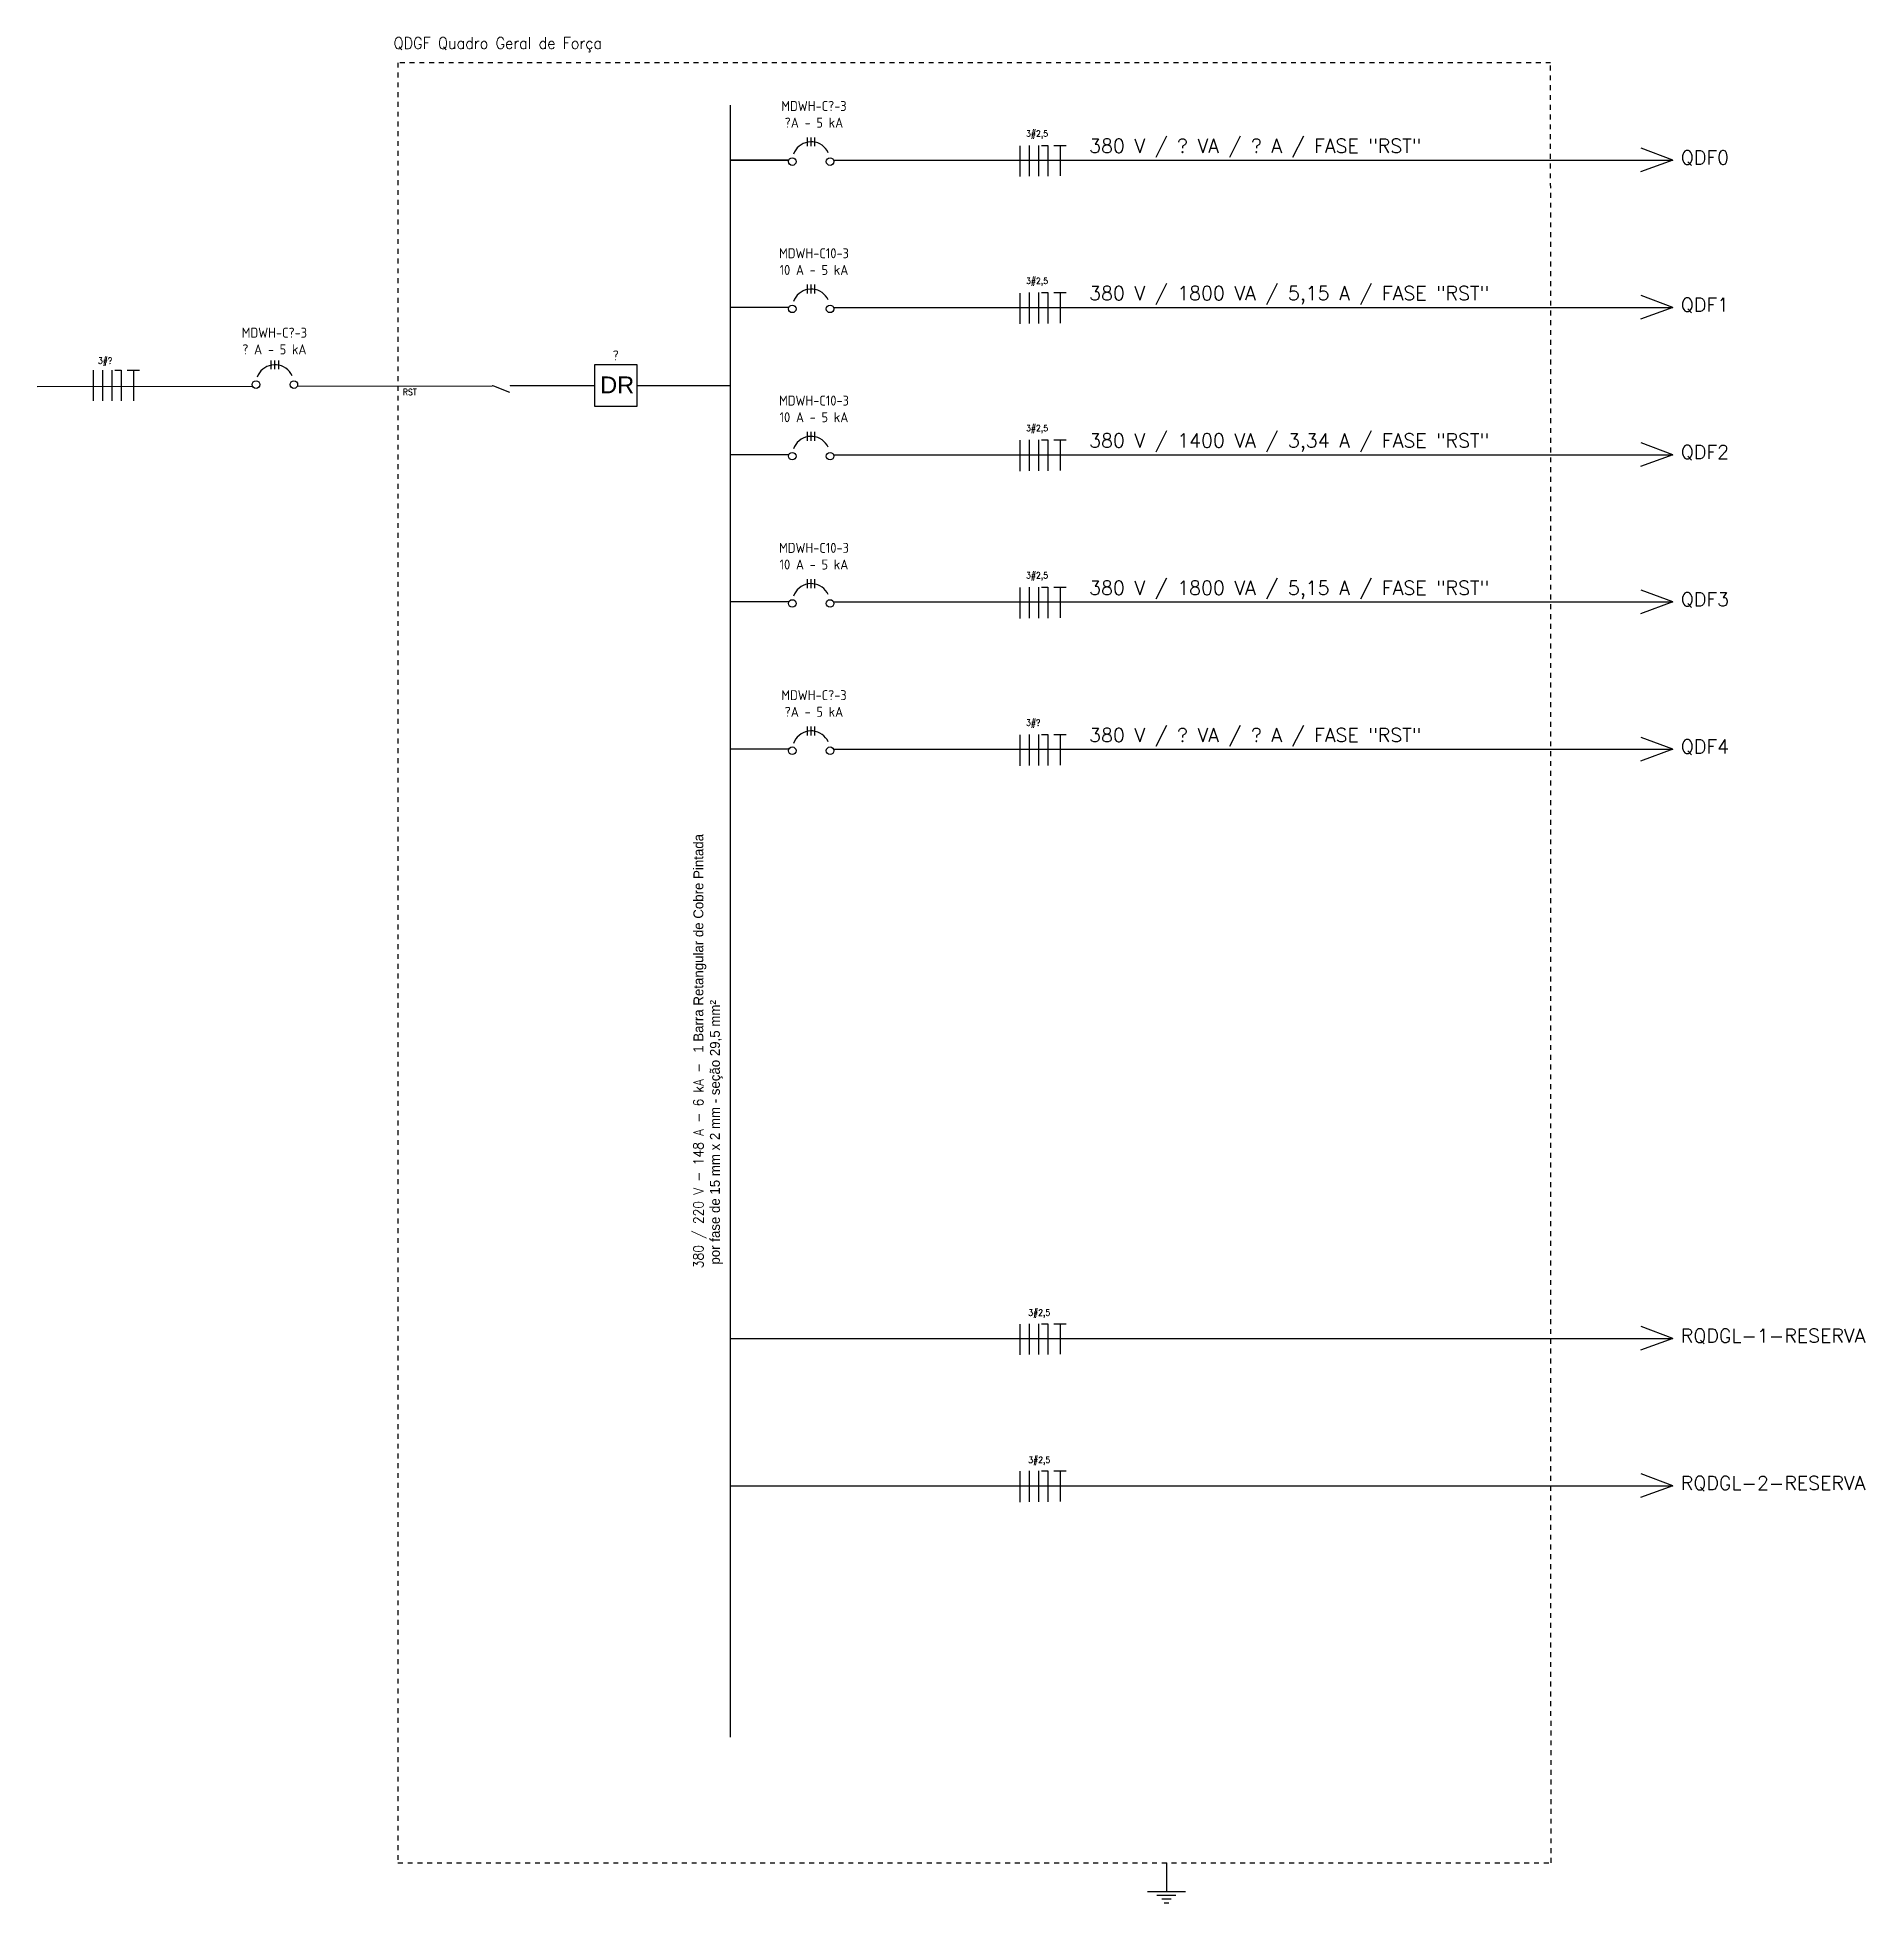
# Model space of a CAD drawing. Extents: x 103 to 641, y -58 to 322.
# Drawn here: x 527.09 to 564.4, y -49.09 to -10.99 of the extents above; entities that cross this region are included whole.
import ezdxf

# ---------------------------------------------------------------- set-up
doc = ezdxf.new("R2010")
doc.units = 0
doc.header["$MEASUREMENT"] = 0
doc.linetypes.add('DASHED2', pattern=[0.375, 0.25, -0.125])
doc.linetypes.add('NULL', pattern=[0])
for name, color, linetype in [('ELET_UNIFILAR_TEXTO', 4, 'Continuous'), ('ELET_UNIFILAR_TEXTO2', 4, 'Continuous'), ('ELT_UNIFILAR_DESENHO', 5, 'Continuous')]:
    doc.layers.add(name, color=color, linetype=linetype)
doc.styles.add('textstyle4', font='arial.ttf')
doc.styles.add('textstyle5', font='')
doc.styles.add('textstyle7', font='romans__.ttf')
doc.styles.get('textstyle5').set_extended_font_data('Standard')

msp = doc.modelspace()

# ---------------------------------------------------------------- texts
at = {"layer": 'ELET_UNIFILAR_TEXTO', "attachment_point": 1, "style": 'textstyle5'}
for s, insert, char_height, width in [('QDGF Quadro Geral de Força', (534.364, -10.993), 0.23696, 7.18793), ('\\A1;3#2,5', (547.279, -12.895), 0.1264, 0.9874), ('\\A1;3#2,5', (547.279, -15.903), 0.1264, 0.9874), ('\\A1;3#?', (528.327, -17.533), 0.1264, 0.9874), ('\\A1;3#2,5', (547.279, -18.911), 0.1264, 0.9874), ('\\A1;3#2,5', (547.279, -21.918), 0.1264, 0.9874), ('\\A1;3#?', (547.279, -24.926), 0.1264, 0.9874), ('\\A1;\\pxqc;3#2,5', (547.054, -36.972), 0.12638, 0.9874), ('\\A1;\\pxqc;3#2,5', (547.054, -39.98), 0.12638, 0.9874)]:
    msp.add_mtext(s, dxfattribs=dict(at, insert=insert, char_height=char_height, width=width))
at = {"layer": 'ELET_UNIFILAR_TEXTO', "char_height": 0.20406, "width": 3.87486, "attachment_point": 8, "line_spacing_factor": 0.6, "style": 'textstyle4'}
for s, insert in [('\\pxsm1;{\\Fisocp|c0;MDWH-C?-3\\P\\Fisocp2|c0;?A - 5 kA}', (542.947, -12.839)), ('\\pxsm1;{\\Fisocp|c0;MDWH-C10-3\\P\\Fisocp2|c0;10 A - 5 kA}', (542.947, -15.846)), ('\\pxsm1;{\\Fisocp|c0;MDWH-C?-3\\P\\Fisocp2|c0;? A - 5 kA}', (531.929, -17.468)), ('\\pxsm1;{\\Fisocp|c0;?}', (538.9, -17.592)), ('\\pxsm1;{\\Fisocp|c0;MDWH-C10-3\\P\\Fisocp2|c0;10 A - 5 kA}', (542.947, -18.854)), ('\\pxsm1;{\\Fisocp|c0;MDWH-C10-3\\P\\Fisocp2|c0;10 A - 5 kA}', (542.947, -21.862)), ('\\pxsm1;{\\Fisocp|c0;MDWH-C?-3\\P\\Fisocp2|c0;?A - 5 kA}', (542.947, -24.87))]:
    msp.add_mtext(s, dxfattribs=dict(at, insert=insert))
at = {"layer": 'ELET_UNIFILAR_TEXTO', "insert": (534.553, -18.174), "char_height": 0.1264, "attachment_point": 1, "style": 'textstyle5'}
msp.add_mtext('RST', dxfattribs=at)
msp.add_mtext('RST', dxfattribs=at)
at = {"layer": 'ELET_UNIFILAR_TEXTO', "insert": (540.486, -36.13), "char_height": 0.202345, "attachment_point": 1, "rotation": 90, "style": 'textstyle5'}
msp.add_mtext('\\A1;380 / 220 V - 148 A - 6 kA - {\\A0;\\fArial|b0|i0|c0|p34; \\Ftxt|c0;1 Barra Retangular de Cobre Pintada\\P por fase de 15 mm x 2 mm - seção 29,5 mm\\fArial|b0|i0|c0|p34;²}', dxfattribs=at)
at = {"layer": 'ELET_UNIFILAR_TEXTO2', "attachment_point": 1, "style": 'textstyle7'}
for s, insert, char_height, width in [('380 V / ? VA / ? A / FASE "RST"', (548.566, -13.069), 0.28356, 9.86731), ('QDF0', (560.648, -13.304), 0.2836, 3.00015), ('380 V / 1800 VA / 5,15 A / FASE "RST"', (548.566, -16.077), 0.28356, 9.86731), ('QDF1', (560.648, -16.312), 0.2836, 3.00015), ('380 V / 1400 VA / 3,34 A / FASE "RST"', (548.566, -19.085), 0.28356, 9.86731), ('QDF2', (560.648, -19.32), 0.2836, 3.00015), ('380 V / 1800 VA / 5,15 A / FASE "RST"', (548.566, -22.092), 0.28356, 9.86731), ('QDF3', (560.648, -22.328), 0.2836, 3.00015), ('380 V / ? VA / ? A / FASE "RST"', (548.566, -25.1), 0.28356, 9.86731), ('QDF4', (560.648, -25.335), 0.2836, 3.00015), ('RQDGL-1-RESERVA', (560.648, -37.366), 0.28356, 3.00015), ('RQDGL-2-RESERVA', (560.648, -40.374), 0.28356, 3.00015)]:
    msp.add_mtext(s, dxfattribs=dict(at, insert=insert, char_height=char_height, width=width))
at = {"layer": 'ELT_UNIFILAR_DESENHO', "linetype": 'NULL', "insert": (538.583, -18.263), "char_height": 0.3433, "width": 1.38556, "attachment_point": 7, "line_spacing_factor": 0.6, "style": 'textstyle4'}
msp.add_mtext('DR', dxfattribs=at)

# ---------------------------------------------------------------- hatches: boundary and pattern name
at = {"layer": 'ELT_UNIFILAR_DESENHO', "linetype": 'Continuous', "transparency": 33554687}
h = msp.add_hatch(color=256, dxfattribs=at)
edge = h.paths.add_edge_path(flags=0)
edge.add_arc((536.389, -18.106), 0.0158, 180, 360)
edge.add_arc((536.389, -18.106), 0.0158, 0, 180)
edge = h.paths.add_edge_path(flags=0)
edge.add_arc((536.751, -18.107), 0.0158, 180, 360)
edge.add_arc((536.751, -18.107), 0.0158, 0, 180)

# ---------------------------------------------------------------- linework, layer by layer
at = {"layer": 'ELT_UNIFILAR_DESENHO', "linetype": 'DASHED2', "ltscale": 0.05}
for p, q in [((557.99, -11.513), (534.451, -11.513)), ((534.451, -11.513), (534.451, -48.272)), ((557.998, -48.272), (557.99, -11.513)), ((534.451, -48.272), (557.998, -48.272))]:
    msp.add_line(p, q, dxfattribs=at)
at = {"layer": 'ELT_UNIFILAR_DESENHO'}
for p, q in [((541.24, -45.703), (541.24, -12.38)), ((542.813, -13.217), (542.813, -13.037)), ((542.891, -13.217), (542.891, -13.037)), ((542.968, -13.217), (542.968, -13.037)), ((547.151, -13.207), (547.151, -13.839)), ((547.341, -13.2), (547.341, -13.832)), ((547.53, -13.2), (547.53, -13.832)), ((547.593, -13.2), (547.72, -13.2)), ((547.72, -13.2), (547.72, -13.832)), ((547.845, -13.2), (548.098, -13.2)), ((547.972, -13.193), (547.972, -13.824)), ((560.487, -13.501), (559.836, -13.26)), ((542.434, -13.501), (541.24, -13.501)), ((541.24, -13.501), (542.434, -13.501)), ((543.36, -13.501), (560.487, -13.501)), ((560.487, -13.501), (559.826, -13.743)), ((542.813, -16.225), (542.813, -16.044)), ((542.891, -16.225), (542.891, -16.044)), ((542.968, -16.225), (542.968, -16.044)), ((547.151, -16.215), (547.151, -16.847)), ((547.341, -16.208), (547.341, -16.84)), ((547.53, -16.208), (547.53, -16.84)), ((547.593, -16.208), (547.72, -16.208)), ((547.72, -16.208), (547.72, -16.84)), ((547.845, -16.208), (548.098, -16.208)), ((547.972, -16.2), (547.972, -16.832)), ((560.487, -16.509), (559.836, -16.268)), ((542.434, -16.509), (541.24, -16.509)), ((543.36, -16.509), (560.487, -16.509)), ((560.487, -16.509), (559.826, -16.75)), ((528.229, -17.789), (528.229, -18.42)), ((528.419, -17.788), (528.419, -18.42)), ((528.609, -17.788), (528.609, -18.42)), ((528.672, -17.788), (528.798, -17.788)), ((528.798, -17.788), (528.798, -18.42)), ((528.924, -17.788), (529.176, -17.788)), ((529.05, -17.788), (529.05, -18.42)), ((531.863, -17.772), (531.863, -17.591)), ((531.94, -17.772), (531.94, -17.591)), ((532.017, -17.772), (532.017, -17.591)), ((527.088, -18.125), (531.484, -18.119)), ((532.397, -18.117), (536.374, -18.112)), ((536.765, -18.104), (538.471, -18.104)), ((539.329, -18.104), (541.24, -18.104)), ((542.813, -19.232), (542.813, -19.052)), ((542.891, -19.232), (542.891, -19.052)), ((542.968, -19.232), (542.968, -19.052)), ((547.151, -19.223), (547.151, -19.855)), ((547.341, -19.215), (547.341, -19.847)), ((547.53, -19.215), (547.53, -19.847)), ((547.593, -19.215), (547.72, -19.215)), ((547.72, -19.215), (547.72, -19.847)), ((547.845, -19.215), (548.098, -19.215)), ((547.972, -19.208), (547.972, -19.84)), ((560.487, -19.517), (559.836, -19.276)), ((542.434, -19.517), (541.24, -19.517)), ((543.36, -19.517), (560.487, -19.517)), ((560.487, -19.517), (559.826, -19.758)), ((542.813, -22.24), (542.813, -22.06)), ((542.891, -22.24), (542.891, -22.06)), ((542.968, -22.24), (542.968, -22.06)), ((547.151, -22.23), (547.151, -22.862)), ((547.341, -22.223), (547.341, -22.855)), ((547.53, -22.223), (547.53, -22.855)), ((547.593, -22.223), (547.72, -22.223)), ((547.72, -22.223), (547.72, -22.855)), ((547.845, -22.223), (548.098, -22.223)), ((547.972, -22.216), (547.972, -22.848)), ((560.487, -22.524), (559.836, -22.284)), ((542.434, -22.524), (541.24, -22.524)), ((543.36, -22.524), (560.487, -22.524)), ((560.487, -22.524), (559.826, -22.766)), ((542.813, -25.248), (542.813, -25.068)), ((542.891, -25.248), (542.891, -25.068)), ((542.968, -25.248), (542.968, -25.068)), ((547.151, -25.238), (547.151, -25.87)), ((547.341, -25.231), (547.341, -25.863)), ((547.53, -25.231), (547.53, -25.863)), ((547.593, -25.231), (547.72, -25.231)), ((547.72, -25.231), (547.72, -25.863)), ((547.845, -25.231), (548.098, -25.231)), ((547.972, -25.224), (547.972, -25.855)), ((560.487, -25.532), (559.836, -25.291)), ((542.434, -25.532), (541.24, -25.532)), ((543.36, -25.532), (560.487, -25.532)), ((560.487, -25.532), (559.826, -25.773)), ((547.151, -37.269), (547.151, -37.901)), ((547.341, -37.262), (547.341, -37.894)), ((547.53, -37.262), (547.53, -37.894)), ((547.593, -37.262), (547.72, -37.262)), ((547.72, -37.262), (547.72, -37.894)), ((547.845, -37.262), (548.098, -37.262)), ((547.972, -37.255), (547.972, -37.886)), ((560.487, -37.563), (559.836, -37.322)), ((541.24, -37.563), (560.487, -37.563)), ((560.487, -37.563), (559.826, -37.804)), ((547.151, -40.277), (547.151, -40.909)), ((547.341, -40.27), (547.341, -40.902)), ((547.53, -40.27), (547.53, -40.902)), ((547.593, -40.27), (547.72, -40.27)), ((547.72, -40.27), (547.72, -40.902)), ((547.845, -40.27), (548.098, -40.27)), ((547.972, -40.262), (547.972, -40.894)), ((560.487, -40.571), (559.836, -40.33)), ((541.24, -40.571), (560.487, -40.571)), ((560.487, -40.571), (559.826, -40.812)), ((550.145, -48.272), (550.145, -48.854)), ((549.759, -48.854), (550.531, -48.854)), ((549.952, -48.931), (550.338, -48.931)), ((550.049, -49.009), (550.242, -49.009)), ((550.097, -49.086), (550.193, -49.086))]:
    msp.add_line(p, q, dxfattribs=at)
at = {"layer": 'ELT_UNIFILAR_DESENHO', "linetype": 'Continuous'}
msp.add_line((536.404, -18.112), (536.729, -18.243), dxfattribs=at)
at = {"layer": 'ELT_UNIFILAR_DESENHO'}
for points in [[(543.24, -13.35), (543.216, -13.305), (543.186, -13.265), (543.151, -13.228), (543.112, -13.197), (543.069, -13.17), (543.023, -13.15), (542.974, -13.136), (542.924, -13.128), (542.874, -13.127), (542.823, -13.133), (542.774, -13.145), (542.727, -13.163), (542.683, -13.187), (542.642, -13.217), (542.606, -13.252), (542.574, -13.291), (542.548, -13.335), (542.528, -13.381)], [(543.24, -16.357), (543.216, -16.313), (543.186, -16.272), (543.151, -16.236), (543.112, -16.204), (543.069, -16.178), (543.023, -16.158), (542.974, -16.144), (542.924, -16.136), (542.874, -16.135), (542.823, -16.14), (542.774, -16.152), (542.727, -16.171), (542.683, -16.195), (542.642, -16.225), (542.606, -16.26), (542.574, -16.299), (542.548, -16.342), (542.528, -16.389)], [(532.29, -17.904), (532.266, -17.86), (532.236, -17.819), (532.201, -17.783), (532.161, -17.751), (532.118, -17.725), (532.072, -17.705), (532.024, -17.691), (531.974, -17.683), (531.923, -17.682), (531.873, -17.687), (531.824, -17.699), (531.777, -17.718), (531.733, -17.742), (531.692, -17.772), (531.655, -17.807), (531.624, -17.846), (531.597, -17.889), (531.577, -17.936)], [(538.471, -17.674), (539.329, -17.674), (539.329, -18.533), (538.471, -18.533), (538.471, -17.674)], [(543.24, -19.365), (543.216, -19.321), (543.186, -19.28), (543.151, -19.244), (543.112, -19.212), (543.069, -19.186), (543.023, -19.165), (542.974, -19.151), (542.924, -19.144), (542.874, -19.143), (542.823, -19.148), (542.774, -19.16), (542.727, -19.178), (542.683, -19.203), (542.642, -19.233), (542.606, -19.267), (542.574, -19.307), (542.548, -19.35), (542.528, -19.396)], [(543.24, -22.373), (543.216, -22.329), (543.186, -22.288), (543.151, -22.251), (543.112, -22.22), (543.069, -22.194), (543.023, -22.173), (542.974, -22.159), (542.924, -22.151), (542.874, -22.15), (542.823, -22.156), (542.774, -22.168), (542.727, -22.186), (542.683, -22.21), (542.642, -22.24), (542.606, -22.275), (542.574, -22.315), (542.548, -22.358), (542.528, -22.404)], [(543.24, -25.381), (543.216, -25.336), (543.186, -25.296), (543.151, -25.259), (543.112, -25.228), (543.069, -25.201), (543.023, -25.181), (542.974, -25.167), (542.924, -25.159), (542.874, -25.158), (542.823, -25.164), (542.774, -25.176), (542.727, -25.194), (542.683, -25.218), (542.642, -25.248), (542.606, -25.283), (542.574, -25.322), (542.548, -25.366), (542.528, -25.412)]]:
    msp.add_lwpolyline(points, dxfattribs=at)
for centre in [(542.505, -13.531), (543.277, -13.531), (542.505, -16.539), (543.277, -16.539), (531.554, -18.086), (532.327, -18.086), (542.505, -19.547), (543.277, -19.547), (542.505, -22.555), (543.277, -22.555), (542.505, -25.562), (543.277, -25.562)]:
    msp.add_circle(centre, 0.0772, dxfattribs=at)

msp.set_redraw_order([(e.dxf.handle, doc.entitydb.next_handle()) for e in msp.query("TEXT MTEXT ATTDEF DIMENSION ARC_DIMENSION")])  # texts and dimensions are drawn at this point

doc.saveas('drawing.dxf')
